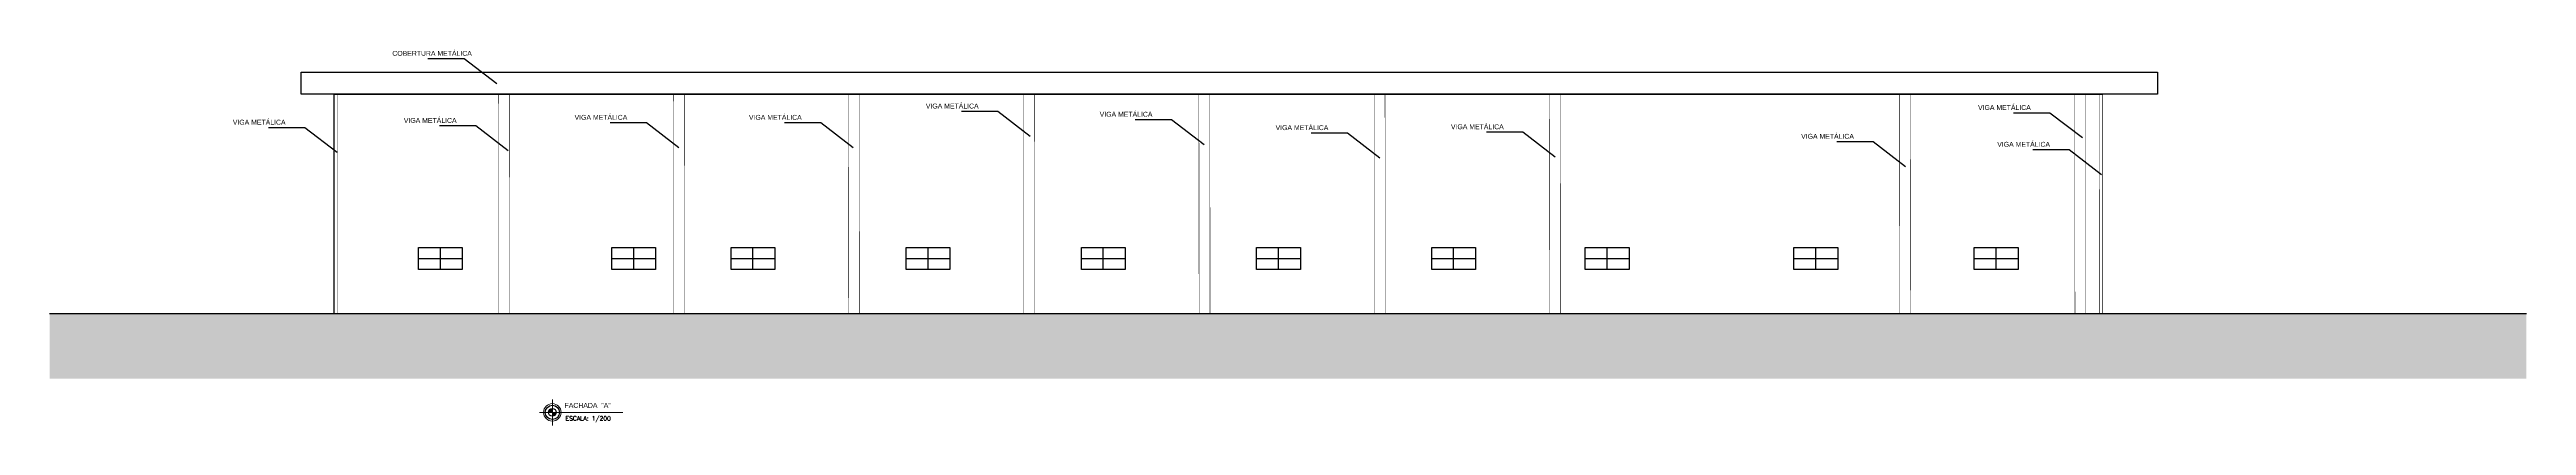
# Model space of a CAD drawing. Header units: metres. Extents: x 257 to 767, y -173 to 1.
# Drawn here: x 555 to 668.1, y -152.1 to -135 of the extents above; entities that cross this region are included whole.
import ezdxf

# ---------------------------------------------------------------- set-up
doc = ezdxf.new("R2010")
doc.units = ezdxf.units.M
doc.header["$LTSCALE"] = 10
doc.layers.get('0').update_dxf_attribs({"color": 254})
for name, color, linetype in [('A_METAL', 93, 'Continuous'), ('D_HATCH', 8, 'Continuous'), ('ELETEXTO LUMINÁRIAS', 254, 'Continuous'), ('T-TEXT-30', 3, 'Continuous'), ('Texto', 2, 'Continuous')]:
    doc.layers.add(name, color=color, linetype=linetype)
for name, color, linetype, lineweight in [('HACHURA', 8, 'Continuous', 5), ('PENAzero2', 30, 'Continuous', 20), ('PENAzero3', 135, 'Continuous', 30)]:
    doc.layers.add(name, color=color, linetype=linetype, lineweight=lineweight)
doc.layers.add('Janelas', color=254, linetype='Continuous', plot=False)
doc.styles.add('200-80', font='romans.shx', dxfattribs={"height": 0.4})
doc.styles.add('ARIAL', font='')
doc.styles.get("Standard").update_dxf_attribs({"font": ''})
doc.styles.get('ARIAL').set_extended_font_data('Arial')
doc.styles.get('Standard').set_extended_font_data('Arial')

msp = doc.modelspace()

# ---------------------------------------------------------------- hatches: boundary and pattern name
at = {"layer": 'D_HATCH', "lineweight": 0}
h = msp.add_hatch(dxfattribs=at)
h.set_pattern_fill('EARTH', color=256, scale=0.1, angle=45)
h.paths.add_polyline_path([(668.108, -147.012), (554.991, -147.012), (554.991, -149.985), (668.108, -149.985)])
at = {"layer": 'HACHURA', "ltscale": 0.6}
h = msp.add_hatch(color=256, dxfattribs=at)
h.paths.add_polyline_path([(577.954, -151.529), (577.954, -151.352, 0.4142136), (577.777, -151.529)])
h.paths.add_polyline_path([(577.954, -151.529), (577.954, -151.707, 0.4142136), (578.132, -151.529)])

# ---------------------------------------------------------------- linework, layer by layer
for p, q in [((572.268, -135.391), (573.927, -135.391)), ((573.927, -135.391), (575.412, -136.525)), ((567.989, -147.012), (567.989, -137.012)), ((567.989, -137.012), (648.754, -137.012)), ((596.634, -137.794), (598.293, -137.794)), ((598.293, -137.794), (599.778, -138.928)), ((644.686, -137.861), (646.345, -137.861)), ((646.345, -137.861), (647.829, -138.995)), ((564.984, -138.532), (566.643, -138.532)), ((566.643, -138.532), (568.128, -139.666)), ((572.793, -138.451), (574.453, -138.451)), ((574.453, -138.451), (575.937, -139.585)), ((580.591, -138.31), (582.25, -138.31)), ((582.25, -138.31), (583.735, -139.444)), ((588.554, -138.31), (590.213, -138.31)), ((590.213, -138.31), (591.698, -139.444)), ((604.573, -138.169), (606.232, -138.169)), ((606.232, -138.169), (607.716, -139.303)), ((612.605, -138.779), (614.265, -138.779)), ((614.265, -138.779), (615.749, -139.913)), ((620.614, -138.738), (622.273, -138.738)), ((622.273, -138.738), (623.758, -139.872)), ((636.607, -139.176), (638.267, -139.176)), ((638.267, -139.176), (639.751, -140.309)), ((645.563, -139.541), (647.222, -139.541)), ((647.222, -139.541), (648.706, -140.674)), ((571.841, -145.012), (571.841, -144.012)), ((554.991, -147.012), (668.104, -147.012))]:
    msp.add_line(p, q)
msp.add_lwpolyline([(566.489, -136.012), (651.254, -136.012), (651.254, -137.012), (566.489, -137.012)], close=True)
at = {"layer": 'A_METAL', "const_width": 0.02}
for points in [[(567.996, -147.012), (567.989, -137.012), (568.146, -137.012), (568.146, -147.012)], [(575.489, -137.012), (575.989, -137.012), (575.996, -147.012), (575.496, -147.012)], [(583.481, -137.012), (583.981, -137.012), (583.989, -147.012), (583.489, -147.012)], [(591.481, -137.012), (591.981, -137.012), (591.989, -147.012), (591.489, -147.012)], [(599.481, -137.012), (599.981, -137.012), (599.989, -147.012), (599.489, -147.012)], [(607.481, -137.012), (607.981, -137.012), (607.989, -147.012), (607.489, -147.012)], [(615.481, -137.012), (615.981, -137.012), (615.989, -147.012), (615.489, -147.012)], [(623.481, -137.012), (623.981, -137.012), (623.989, -147.012), (623.489, -147.012)], [(639.481, -137.012), (639.981, -137.012), (639.989, -147.012), (639.489, -147.012)], [(647.481, -137.012), (647.981, -137.012), (647.989, -147.012), (647.489, -147.012)], [(648.604, -147.012), (648.596, -137.012), (648.754, -137.012), (648.754, -147.012)]]:
    msp.add_lwpolyline(points, close=True, dxfattribs=at)
at = {"layer": 'Janelas'}
for p, q in [((571.841, -144.512), (573.841, -144.512)), ((572.841, -145.012), (572.841, -144.012)), ((580.669, -144.512), (582.669, -144.512)), ((581.669, -145.012), (581.669, -144.012)), ((586.113, -144.512), (588.113, -144.512)), ((587.113, -145.012), (587.113, -144.012)), ((594.113, -144.512), (596.113, -144.512)), ((595.113, -145.012), (595.113, -144.012)), ((602.113, -144.512), (604.113, -144.512)), ((603.113, -145.012), (603.113, -144.012)), ((610.113, -144.512), (612.113, -144.512)), ((611.113, -145.012), (611.113, -144.012)), ((618.113, -144.512), (620.113, -144.512)), ((619.113, -145.012), (619.113, -144.012)), ((625.128, -144.512), (627.128, -144.512)), ((626.128, -145.012), (626.128, -144.012)), ((634.654, -144.512), (636.654, -144.512)), ((635.654, -145.012), (635.654, -144.012)), ((642.888, -144.512), (644.888, -144.512)), ((643.888, -145.012), (643.888, -144.012))]:
    msp.add_line(p, q, dxfattribs=at)
for points in [[(571.841, -144.012), (573.841, -144.012), (573.841, -145.012), (571.841, -145.012)], [(580.669, -144.012), (582.669, -144.012), (582.669, -145.012), (580.669, -145.012)], [(586.113, -144.012), (588.113, -144.012), (588.113, -145.012), (586.113, -145.012)], [(594.113, -144.012), (596.113, -144.012), (596.113, -145.012), (594.113, -145.012)], [(602.113, -144.012), (604.113, -144.012), (604.113, -145.012), (602.113, -145.012)], [(610.113, -144.012), (612.113, -144.012), (612.113, -145.012), (610.113, -145.012)], [(618.113, -144.012), (620.113, -144.012), (620.113, -145.012), (618.113, -145.012)], [(625.128, -144.012), (627.128, -144.012), (627.128, -145.012), (625.128, -145.012)], [(634.654, -144.012), (636.654, -144.012), (636.654, -145.012), (634.654, -145.012)], [(642.888, -144.012), (644.888, -144.012), (644.888, -145.012), (642.888, -145.012)]]:
    msp.add_lwpolyline(points, close=True, dxfattribs=at)
at = {"layer": 'PENAzero2'}
for p, q in [((577.361, -151.529), (581.171, -151.529)), ((577.954, -150.936), (577.954, -152.123))]:
    msp.add_line(p, q, dxfattribs=at)
msp.add_circle((577.954, -151.529), 0.398, dxfattribs=at)
at = {"layer": 'PENAzero3'}
for radius in [0.323, 0.178]:
    msp.add_circle((577.954, -151.529), radius, dxfattribs=at)

# ---------------------------------------------------------------- texts
at = {"layer": 'ELETEXTO LUMINÁRIAS', "color": 7, "ltscale": 0.05, "style": 'ARIAL'}
for s, p in [('COBERTURA METÁLICA', (570.645, -135.266)), ('VIGA METÁLICA', (578.969, -138.185)), ('VIGA METÁLICA', (586.932, -138.185)), ('VIGA METÁLICA', (595.011, -137.669)), ('VIGA METÁLICA', (602.95, -138.044)), ('VIGA METÁLICA', (643.063, -137.736)), ('VIGA METÁLICA', (563.361, -138.407)), ('VIGA METÁLICA', (571.171, -138.326)), ('VIGA METÁLICA', (610.983, -138.654)), ('VIGA METÁLICA', (618.991, -138.613)), ('VIGA METÁLICA', (634.985, -139.05)), ('VIGA METÁLICA', (643.94, -139.415))]:
    msp.add_text(s, height=0.225, rotation=359.99999, dxfattribs=at).set_placement(p)
at = {"layer": 'T-TEXT-30', "style": '200-80'}
msp.add_text('ESCALA: 1/200', height=0.2, dxfattribs=at).set_placement((578.558, -151.902))
at = {"layer": 'Texto', "insert": (578.513, -151.097), "char_height": 0.225, "width": 13.82018, "attachment_point": 1}
msp.add_mtext('FACHADA  "A"  ', dxfattribs=at)

doc.saveas('drawing.dxf')
